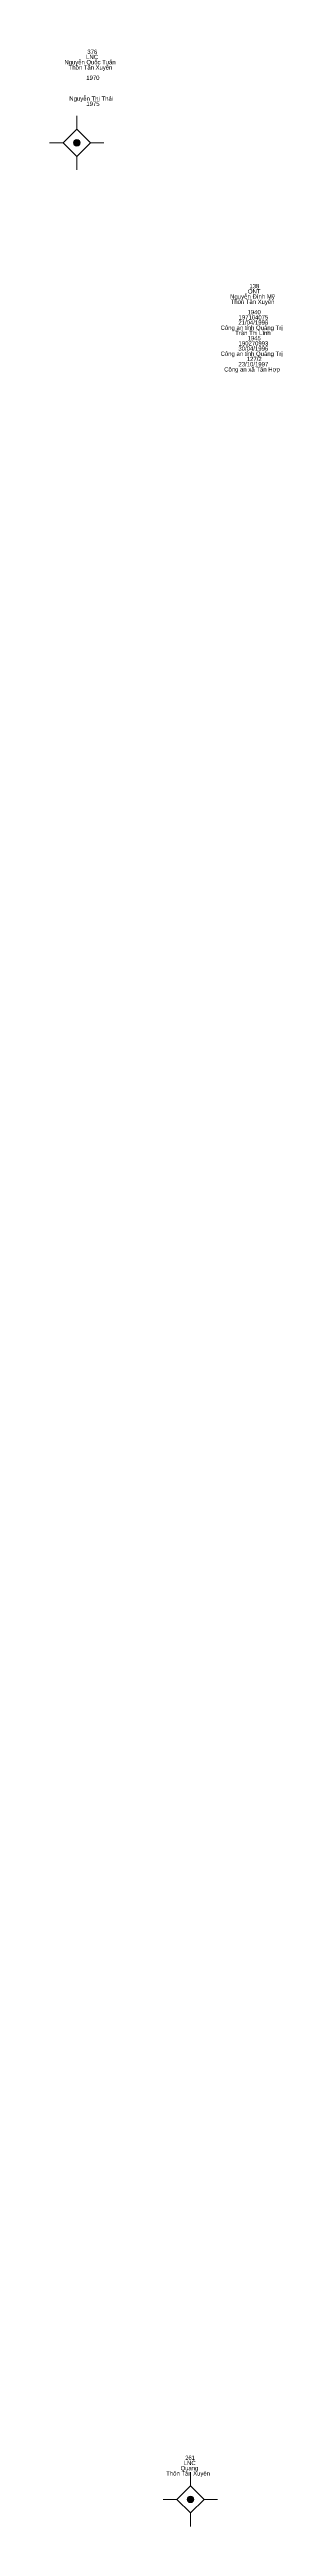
# Model space of a CAD drawing. Header units: metres. Extents: x 550999 to 552168, y 1840994 to 1841978.
# Drawn here: x 551194.8 to 551215.8, y 1841204.1 to 1841432.6 of the extents above; entities that cross this region are included whole.
import ezdxf
from ezdxf.enums import TextEntityAlignment as Align

# ---------------------------------------------------------------- set-up
doc = ezdxf.new("R2010")
doc.units = ezdxf.units.M
doc.header["$LTSCALE"] = 0.16
doc.layers.add('11', color=7, linetype='Continuous', lineweight=13)
doc.layers.add('15', color=7, linetype='Continuous')

msp = doc.modelspace()

# ---------------------------------------------------------------- hatches: boundary and pattern name
at = {"layer": '11'}
for points in [[(551197.5695, 1841423.96, 1), (551196.9695, 1841423.96, 1)], [(551208.0395, 1841206.56, 1), (551207.4395, 1841206.56, 1)]]:
    msp.add_hatch(color=256, dxfattribs=at).paths.add_polyline_path(points)

# ---------------------------------------------------------------- linework, layer by layer
for p, q in [((551197.27, 1841426.46), (551197.27, 1841425.21)), ((551196.02, 1841423.96), (551194.77, 1841423.96)), ((551197.27, 1841422.71), (551197.27, 1841421.46)), ((551199.77, 1841423.96), (551198.52, 1841423.96)), ((551207.74, 1841209.06), (551207.74, 1841207.81)), ((551206.49, 1841206.56), (551205.24, 1841206.56)), ((551207.74, 1841205.31), (551207.74, 1841204.06)), ((551210.24, 1841206.56), (551208.99, 1841206.56))]:
    msp.add_line(p, q, dxfattribs=at)
for points in [[(551197.27, 1841425.21), (551196.02, 1841423.96), (551197.27, 1841422.71), (551198.52, 1841423.96)], [(551207.74, 1841207.81), (551206.49, 1841206.56), (551207.74, 1841205.31), (551208.99, 1841206.56)]]:
    msp.add_lwpolyline(points, close=True, dxfattribs=at)
for centre in [(551197.2695, 1841423.96), (551207.7395, 1841206.56)]:
    msp.add_circle(centre, 0.3, dxfattribs=at)

# ---------------------------------------------------------------- texts
at = {"layer": '15'}
for s, width, p in [('Nguyễn Quốc Tuấn', 0.85, (551198.495, 1841431.2)), ('LNC', 0.95, (551198.68, 1841431.68)), ('376', 0.85, (551198.7, 1841432.16)), ('Thôn Tân Xuyên', 0.85, (551198.535, 1841430.72)), (' 1970', 0.85, (551198.68, 1841429.76)), (' Nguyễn Thị Thái', 0.9, (551198.525, 1841427.84)), (' 1975', 0.85, (551198.685, 1841427.36)), ('138', 0.85, (551213.625, 1841410.54)), ('Nguyễn Đình Mỹ', 0.95, (551213.455, 1841409.58)), ('Thôn Tân Xuyên', 0.85, (551213.465, 1841409.1)), ('ONT', 0.95, (551213.62, 1841410.06)), ('1940', 0.85, (551213.615, 1841408.14)), ('Công an tỉnh Quảng Trị', 0.9, (551213.37, 1841406.7)), ('Trần Thị Lĩnh', 0.9, (551213.5, 1841406.22)), ('21/04/1998', 0.9, (551213.525, 1841407.18)), ('197104075', 0.85, (551213.545, 1841407.66)), ('Công an tỉnh Quảng Trị', 0.9, (551213.37, 1841404.3)), ('30/04/1996', 0.9, (551213.53, 1841404.78)), ('190270993', 0.85, (551213.545, 1841405.26)), ('127/2', 0.85, (551213.615, 1841403.82)), ('1945', 0.85, (551213.61, 1841405.74)), ('Công an xã Tân Hợp', 0.9, (551213.41, 1841402.86)), ('23/10/1997', 0.9, (551213.535, 1841403.34)), ('Quang', 0.85, (551207.65, 1841209.24)), ('LNC', 0.95, (551207.67, 1841209.72)), ('261', 0.8, (551207.705, 1841210.2)), ('Thôn Tân Xuyên', 0.85, (551207.525, 1841208.76))]:
    msp.add_text(s, height=0.4, dxfattribs=dict(at, width=width)).set_placement(p, align=Align.CENTER)

doc.saveas('drawing.dxf')
